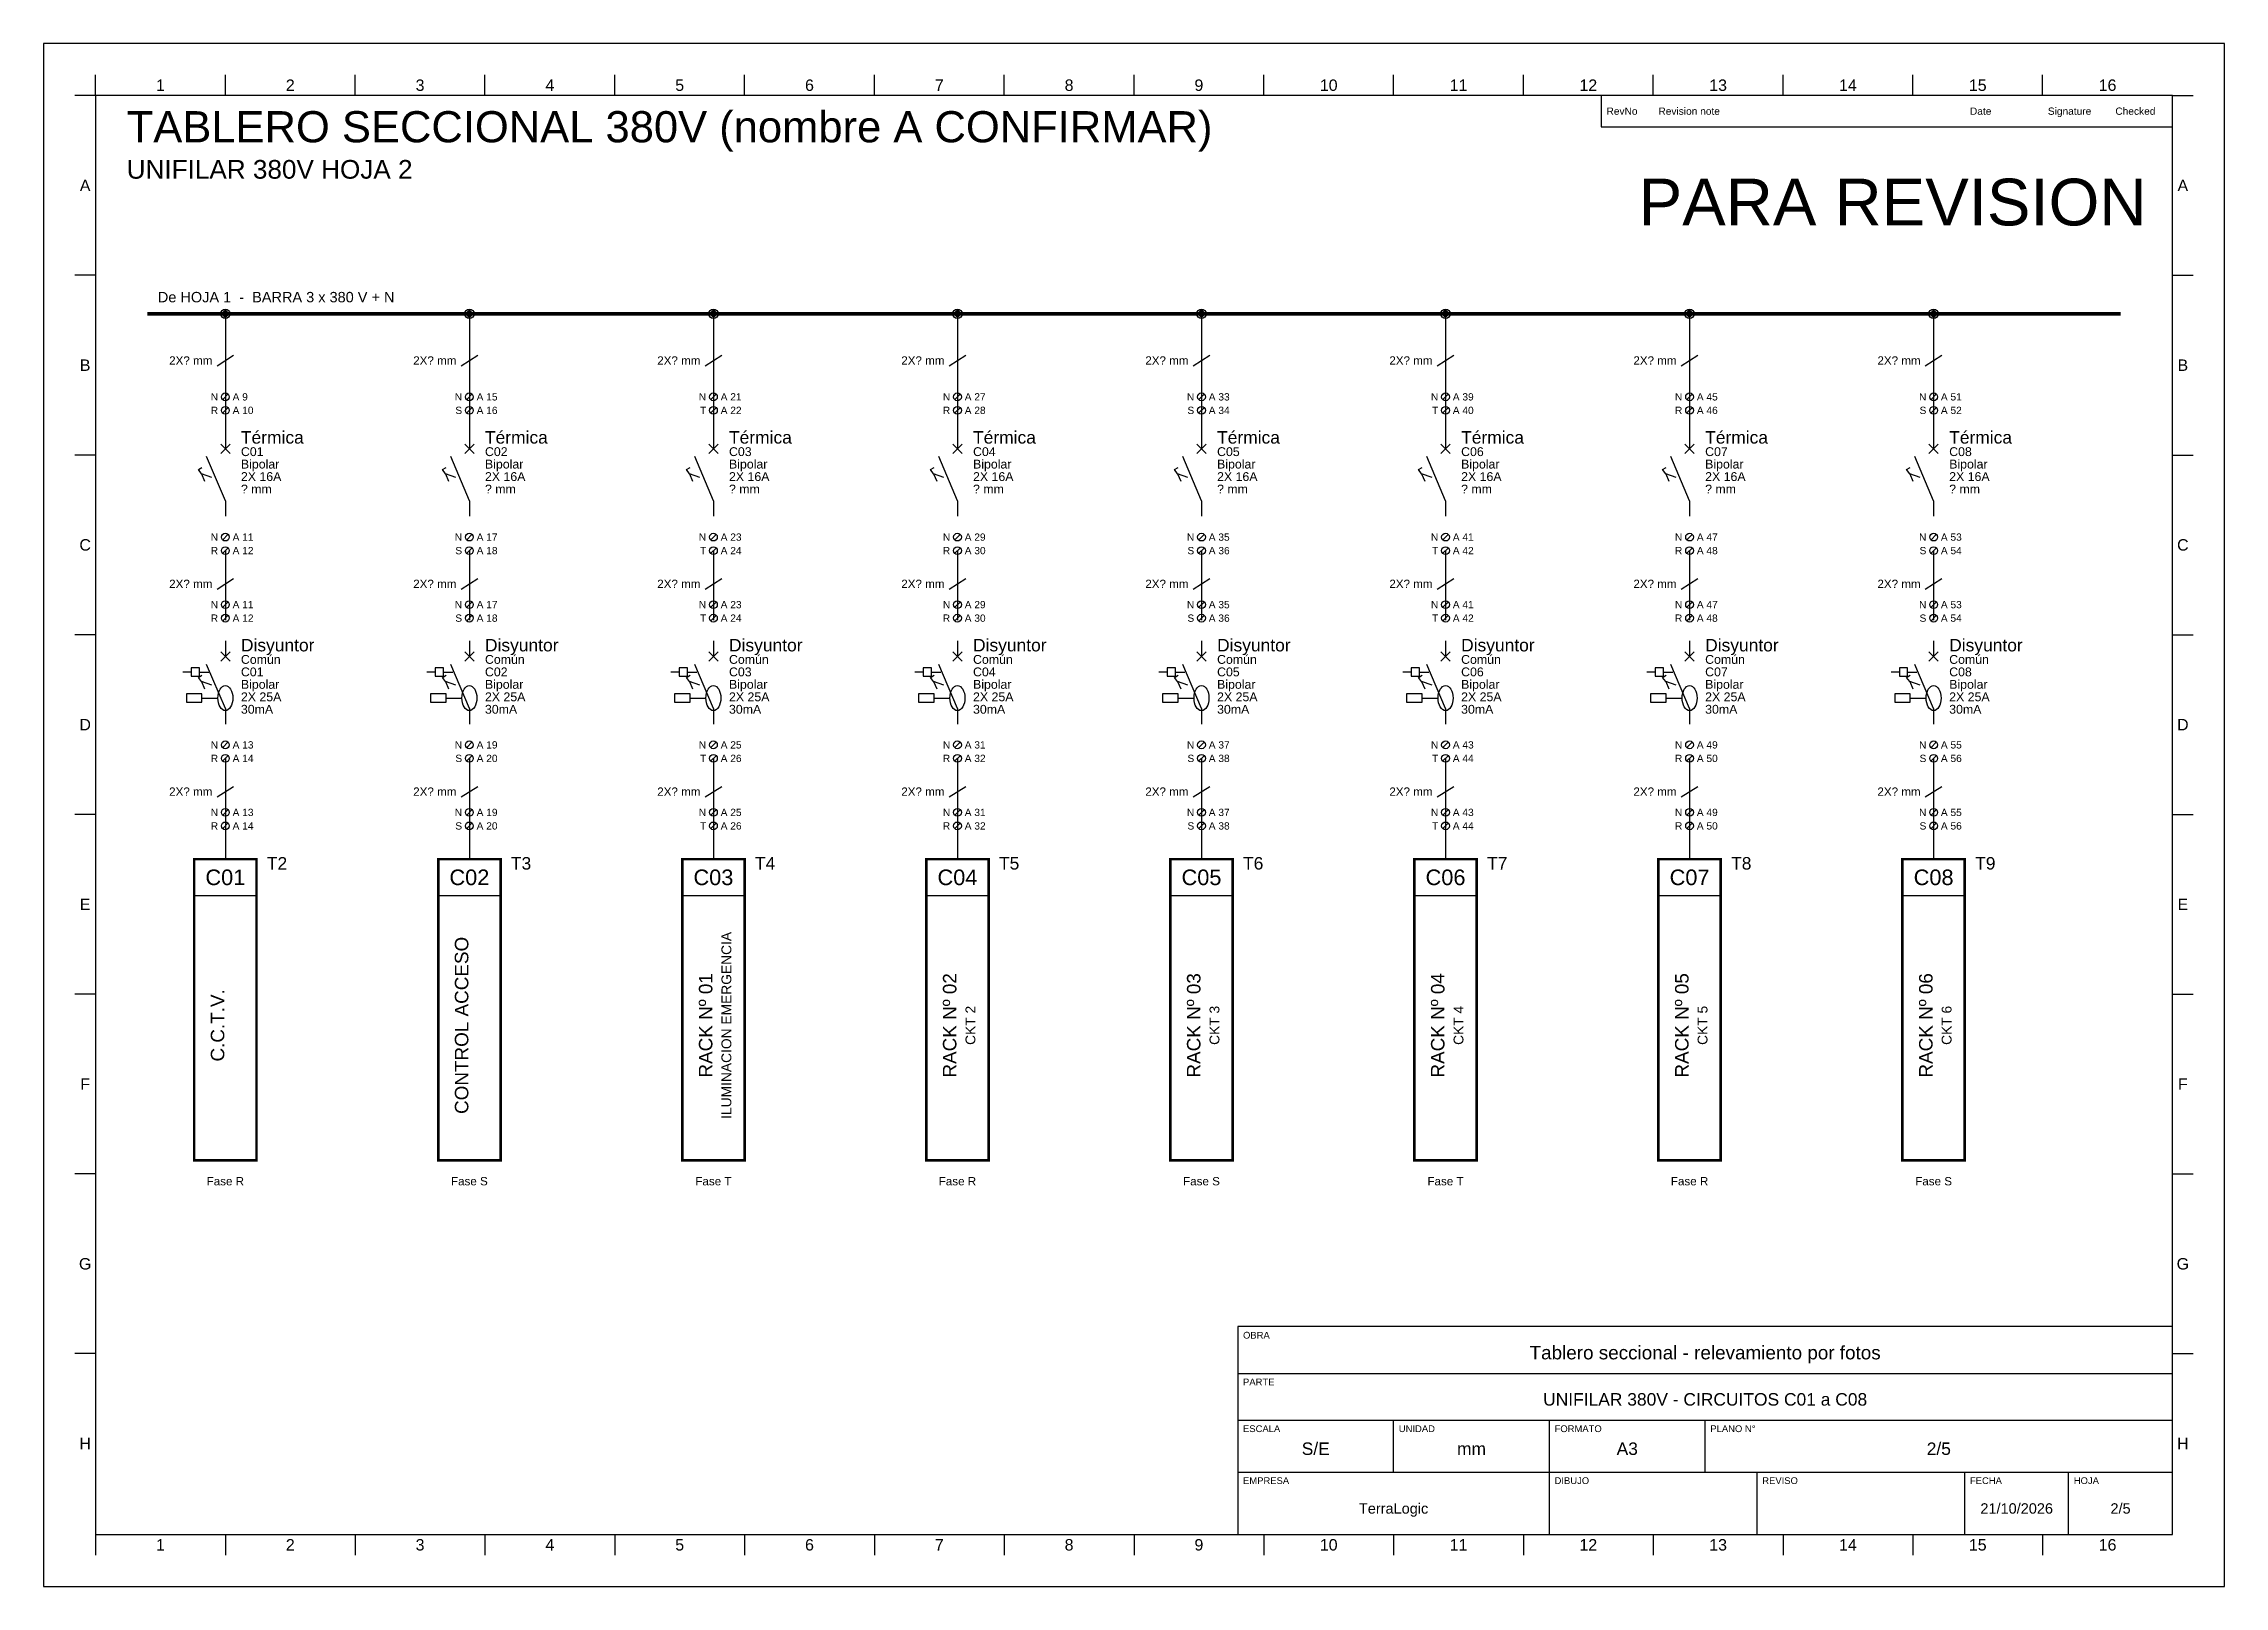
# Model space of a CAD drawing. Header units: millimetres. Extents: x 0 to 2220, y 0 to 297.
# Drawn here: x 450 to 870, y 0 to 297 of the extents above; entities that cross this region are included whole.
import ezdxf
from ezdxf.enums import TextEntityAlignment as Align

# ---------------------------------------------------------------- set-up
doc = ezdxf.new("R2010")
doc.units = ezdxf.units.MM
for name, color, linetype in [('A_CONFIRMAR', 30, 'Continuous'), ('BORNES', 7, 'Continuous'), ('CABLES', 7, 'Continuous'), ('DESTINOS', 7, 'Continuous'), ('MARCO', 7, 'Continuous'), ('NUM_CONDUCTOR', 7, 'Continuous'), ('PE', 3, 'Continuous'), ('POTENCIA', 7, 'Continuous'), ('ROTULO', 7, 'Continuous'), ('SIMBOLOS', 7, 'Continuous'), ('TEXTO', 7, 'Continuous')]:
    doc.layers.add(name, color=color, linetype=linetype)
doc.styles.add('ARIAL', font='arial.ttf')

msp = doc.modelspace()

# ---------------------------------------------------------------- texts
at = {"layer": 'A_CONFIRMAR', "style": 'ARIAL'}
for p in [(482.5, 236), (529.5, 236), (576.5, 236), (623.5, 236), (670.5, 236), (717.5, 236), (764.5, 236), (811.5, 236), (482.5, 193), (529.5, 193), (576.5, 193), (623.5, 193), (670.5, 193), (717.5, 193), (764.5, 193), (811.5, 193), (482.5, 153), (529.5, 153), (576.5, 153), (623.5, 153), (670.5, 153), (717.5, 153), (764.5, 153), (811.5, 153)]:
    msp.add_text('2X? mm', height=1.6, dxfattribs=at).set_placement(p, align=Align.MIDDLE_RIGHT)
for p in [(488, 210.4), (535, 210.4), (582, 210.4), (629, 210.4), (676, 210.4), (723, 210.4), (770, 210.4), (817, 210.4)]:
    msp.add_text('? mm', height=1.7, dxfattribs=at).set_placement(p)
msp.add_text('ILUMINACION EMERGENCIA', height=1.9, rotation=90, dxfattribs=at).set_placement((581.5, 108), align=Align.MIDDLE_CENTER)
for s, p in [('Fase R', (485, 78)), ('Fase S', (532, 78)), ('Fase T', (579, 78)), ('Fase R', (626, 78)), ('Fase S', (673, 78)), ('Fase T', (720, 78)), ('Fase R', (767, 78)), ('Fase S', (814, 78))]:
    msp.add_text(s, height=1.6, dxfattribs=at).set_placement(p, align=Align.MIDDLE_CENTER)
at = {"layer": 'DESTINOS', "style": 'ARIAL'}
for s, p in [('C01', (485, 136.5)), ('C02', (532, 136.5)), ('C03', (579, 136.5)), ('C04', (626, 136.5)), ('C05', (673, 136.5)), ('C06', (720, 136.5)), ('C07', (767, 136.5)), ('C08', (814, 136.5))]:
    msp.add_text(s, height=3, dxfattribs=at).set_placement(p, align=Align.MIDDLE_CENTER)
for s, height, p in [('CONTROL ACCESO', 2.6, (530.5, 108)), ('RACK Nº 01', 2.6, (577.5, 108)), ('RACK Nº 02', 2.6, (624.5, 108)), ('RACK Nº 03', 2.6, (671.5, 108)), ('RACK Nº 04', 2.6, (718.5, 108)), ('RACK Nº 05', 2.6, (765.5, 108)), ('RACK Nº 06', 2.6, (812.5, 108)), ('C.C.T.V.', 2.6, (483.5, 108)), ('CKT 2', 1.9, (628.5, 108)), ('CKT 3', 1.9, (675.5, 108)), ('CKT 4', 1.9, (722.5, 108)), ('CKT 5', 1.9, (769.5, 108)), ('CKT 6', 1.9, (816.5, 108))]:
    msp.add_text(s, height=height, rotation=90, dxfattribs=at).set_placement(p, align=Align.MIDDLE_CENTER)
at = {"layer": 'MARCO', "style": 'ARIAL'}
for s, p in [('1', (472.5, 289)), ('2', (497.5, 289)), ('3', (522.5, 289)), ('4', (547.5, 289)), ('5', (572.5, 289)), ('6', (597.5, 289)), ('7', (622.5, 289)), ('8', (647.5, 289)), ('9', (672.5, 289)), ('10', (697.5, 289)), ('11', (722.5, 289)), ('12', (747.5, 289)), ('13', (772.5, 289)), ('14', (797.5, 289)), ('15', (822.5, 289)), ('16', (847.5, 289)), ('A', (458, 269.7)), ('A', (862, 269.7)), ('B', (458, 235.1)), ('B', (862, 235.1)), ('C', (458, 200.5)), ('C', (862, 200.5)), ('D', (458, 165.9)), ('D', (862, 165.9)), ('E', (458, 131.3)), ('E', (862, 131.3)), ('F', (458, 96.7)), ('F', (862, 96.7)), ('G', (458, 62.1)), ('G', (862, 62.1)), ('H', (458, 27.5)), ('H', (862, 27.5)), ('1', (472.5, 8)), ('2', (497.5, 8)), ('3', (522.5, 8)), ('4', (547.5, 8)), ('5', (572.5, 8)), ('6', (597.5, 8)), ('7', (622.5, 8)), ('8', (647.5, 8)), ('9', (672.5, 8)), ('10', (697.5, 8)), ('11', (722.5, 8)), ('12', (747.5, 8)), ('13', (772.5, 8)), ('14', (797.5, 8)), ('15', (822.5, 8)), ('16', (847.5, 8))]:
    msp.add_text(s, height=2.2, dxfattribs=at).set_placement(p, align=Align.MIDDLE_CENTER)
at = {"layer": 'NUM_CONDUCTOR', "style": 'ARIAL'}
for s, p in [('N', (483.6, 229)), ('R', (483.6, 226.4)), ('N', (530.6, 229)), ('S', (530.6, 226.4)), ('N', (577.6, 229)), ('T', (577.6, 226.4)), ('N', (624.6, 229)), ('R', (624.6, 226.4)), ('N', (671.6, 229)), ('S', (671.6, 226.4)), ('N', (718.6, 229)), ('T', (718.6, 226.4)), ('N', (765.6, 229)), ('R', (765.6, 226.4)), ('N', (812.6, 229)), ('S', (812.6, 226.4)), ('N', (483.6, 202)), ('N', (530.6, 202)), ('N', (577.6, 202)), ('N', (624.6, 202)), ('N', (671.6, 202)), ('N', (718.6, 202)), ('N', (765.6, 202)), ('N', (812.6, 202)), ('R', (483.6, 199.4)), ('S', (530.6, 199.4)), ('T', (577.6, 199.4)), ('R', (624.6, 199.4)), ('S', (671.6, 199.4)), ('T', (718.6, 199.4)), ('R', (765.6, 199.4)), ('S', (812.6, 199.4)), ('N', (483.6, 189)), ('N', (530.6, 189)), ('N', (577.6, 189)), ('N', (624.6, 189)), ('N', (671.6, 189)), ('N', (718.6, 189)), ('N', (765.6, 189)), ('N', (812.6, 189)), ('R', (483.6, 186.4)), ('S', (530.6, 186.4)), ('T', (577.6, 186.4)), ('R', (624.6, 186.4)), ('S', (671.6, 186.4)), ('T', (718.6, 186.4)), ('R', (765.6, 186.4)), ('S', (812.6, 186.4)), ('N', (483.6, 162)), ('R', (483.6, 159.4)), ('N', (530.6, 162)), ('S', (530.6, 159.4)), ('N', (577.6, 162)), ('T', (577.6, 159.4)), ('N', (624.6, 162)), ('R', (624.6, 159.4)), ('N', (671.6, 162)), ('S', (671.6, 159.4)), ('N', (718.6, 162)), ('T', (718.6, 159.4)), ('N', (765.6, 162)), ('R', (765.6, 159.4)), ('N', (812.6, 162)), ('S', (812.6, 159.4)), ('N', (483.6, 149)), ('R', (483.6, 146.4)), ('N', (530.6, 149)), ('S', (530.6, 146.4)), ('N', (577.6, 149)), ('T', (577.6, 146.4)), ('N', (624.6, 149)), ('R', (624.6, 146.4)), ('N', (671.6, 149)), ('S', (671.6, 146.4)), ('N', (718.6, 149)), ('T', (718.6, 146.4)), ('N', (765.6, 149)), ('R', (765.6, 146.4)), ('N', (812.6, 149)), ('S', (812.6, 146.4))]:
    msp.add_text(s, height=1.4, dxfattribs=at).set_placement(p, align=Align.MIDDLE_RIGHT)
for s, p in [('A 9', (486.4, 229)), ('A 10', (486.4, 226.4)), ('A 15', (533.4, 229)), ('A 16', (533.4, 226.4)), ('A 21', (580.4, 229)), ('A 22', (580.4, 226.4)), ('A 27', (627.4, 229)), ('A 28', (627.4, 226.4)), ('A 33', (674.4, 229)), ('A 34', (674.4, 226.4)), ('A 39', (721.4, 229)), ('A 40', (721.4, 226.4)), ('A 45', (768.4, 229)), ('A 46', (768.4, 226.4)), ('A 51', (815.4, 229)), ('A 52', (815.4, 226.4)), ('A 11', (486.4, 202)), ('A 17', (533.4, 202)), ('A 23', (580.4, 202)), ('A 29', (627.4, 202)), ('A 35', (674.4, 202)), ('A 41', (721.4, 202)), ('A 47', (768.4, 202)), ('A 53', (815.4, 202)), ('A 12', (486.4, 199.4)), ('A 18', (533.4, 199.4)), ('A 24', (580.4, 199.4)), ('A 30', (627.4, 199.4)), ('A 36', (674.4, 199.4)), ('A 42', (721.4, 199.4)), ('A 48', (768.4, 199.4)), ('A 54', (815.4, 199.4)), ('A 11', (486.4, 189)), ('A 17', (533.4, 189)), ('A 23', (580.4, 189)), ('A 29', (627.4, 189)), ('A 35', (674.4, 189)), ('A 41', (721.4, 189)), ('A 47', (768.4, 189)), ('A 53', (815.4, 189)), ('A 12', (486.4, 186.4)), ('A 18', (533.4, 186.4)), ('A 24', (580.4, 186.4)), ('A 30', (627.4, 186.4)), ('A 36', (674.4, 186.4)), ('A 42', (721.4, 186.4)), ('A 48', (768.4, 186.4)), ('A 54', (815.4, 186.4)), ('A 13', (486.4, 162)), ('A 14', (486.4, 159.4)), ('A 19', (533.4, 162)), ('A 20', (533.4, 159.4)), ('A 25', (580.4, 162)), ('A 26', (580.4, 159.4)), ('A 31', (627.4, 162)), ('A 32', (627.4, 159.4)), ('A 37', (674.4, 162)), ('A 38', (674.4, 159.4)), ('A 43', (721.4, 162)), ('A 44', (721.4, 159.4)), ('A 49', (768.4, 162)), ('A 50', (768.4, 159.4)), ('A 55', (815.4, 162)), ('A 56', (815.4, 159.4)), ('A 13', (486.4, 149)), ('A 14', (486.4, 146.4)), ('A 19', (533.4, 149)), ('A 20', (533.4, 146.4)), ('A 25', (580.4, 149)), ('A 26', (580.4, 146.4)), ('A 31', (627.4, 149)), ('A 32', (627.4, 146.4)), ('A 37', (674.4, 149)), ('A 38', (674.4, 146.4)), ('A 43', (721.4, 149)), ('A 44', (721.4, 146.4)), ('A 49', (768.4, 149)), ('A 50', (768.4, 146.4)), ('A 55', (815.4, 149)), ('A 56', (815.4, 146.4))]:
    msp.add_text(s, height=1.4, dxfattribs=at).set_placement(p, align=Align.MIDDLE_LEFT)
at = {"layer": 'PE', "style": 'ARIAL'}
for s, p in [('T2', (493, 138)), ('T3', (540, 138)), ('T4', (587, 138)), ('T5', (634, 138)), ('T6', (681, 138)), ('T7', (728, 138)), ('T8', (775, 138)), ('T9', (822, 138))]:
    msp.add_text(s, height=2.4, dxfattribs=at).set_placement(p)
at = {"layer": 'ROTULO', "style": 'ARIAL'}
for s, p in [('RevNo', (751, 284)), ('Revision note', (761, 284)), ('Date', (821, 284)), ('Signature', (836, 284)), ('Checked', (849, 284))]:
    msp.add_text(s, height=1.4, dxfattribs=at).set_placement(p, align=Align.MIDDLE_LEFT)
for s, p in [('OBRA', (681, 49)), ('PARTE', (681, 40)), ('ESCALA', (681, 31)), ('UNIDAD', (711, 31)), ('FORMATO', (741, 31)), ('PLANO N°', (771, 31)), ('EMPRESA', (681, 21)), ('DIBUJO', (741, 21)), ('REVISO', (781, 21)), ('FECHA', (821, 21)), ('HOJA', (841, 21))]:
    msp.add_text(s, height=1.3, dxfattribs=at).set_placement(p, align=Align.TOP_LEFT)
for s, height, p in [('Tablero seccional - relevamiento por fotos', 2.6, (770, 45)), ('UNIFILAR 380V - CIRCUITOS C01 a C08', 2.4, (770, 36)), ('S/E', 2.4, (695, 26.5)), ('mm', 2.4, (725, 26.5)), ('A3', 2.4, (755, 26.5)), ('2/5', 2.4, (815, 26.5)), ('TerraLogic', 2, (710, 15)), ('21/10/2026', 2, (830, 15)), ('2/5', 2, (850, 15))]:
    msp.add_text(s, height=height, dxfattribs=at).set_placement(p, align=Align.MIDDLE_CENTER)
at = {"layer": 'TEXTO', "style": 'ARIAL'}
for s, height, p in [('TABLERO SECCIONAL 380V (nombre A CONFIRMAR)', 6, (466, 278)), ('UNIFILAR 380V HOJA 2', 3.6, (466, 271)), ('De HOJA 1  -  BARRA 3 x 380 V + N', 2, (472, 247.2)), ('Térmica', 2.4, (488, 220)), ('C01', 1.7, (488, 217.6)), ('Térmica', 2.4, (535, 220)), ('C02', 1.7, (535, 217.6)), ('Térmica', 2.4, (582, 220)), ('C03', 1.7, (582, 217.6)), ('Térmica', 2.4, (629, 220)), ('C04', 1.7, (629, 217.6)), ('Térmica', 2.4, (676, 220)), ('C05', 1.7, (676, 217.6)), ('Térmica', 2.4, (723, 220)), ('C06', 1.7, (723, 217.6)), ('Térmica', 2.4, (770, 220)), ('C07', 1.7, (770, 217.6)), ('Térmica', 2.4, (817, 220)), ('C08', 1.7, (817, 217.6)), ('2X 16A', 1.7, (488, 212.8)), ('Bipolar', 1.7, (488, 215.2)), ('2X 16A', 1.7, (535, 212.8)), ('Bipolar', 1.7, (535, 215.2)), ('2X 16A', 1.7, (582, 212.8)), ('Bipolar', 1.7, (582, 215.2)), ('2X 16A', 1.7, (629, 212.8)), ('Bipolar', 1.7, (629, 215.2)), ('2X 16A', 1.7, (676, 212.8)), ('Bipolar', 1.7, (676, 215.2)), ('2X 16A', 1.7, (723, 212.8)), ('Bipolar', 1.7, (723, 215.2)), ('2X 16A', 1.7, (770, 212.8)), ('Bipolar', 1.7, (770, 215.2)), ('2X 16A', 1.7, (817, 212.8)), ('Bipolar', 1.7, (817, 215.2)), ('Disyuntor', 2.4, (488, 180)), ('Disyuntor', 2.4, (535, 180)), ('Disyuntor', 2.4, (582, 180)), ('Disyuntor', 2.4, (629, 180)), ('Disyuntor', 2.4, (676, 180)), ('Disyuntor', 2.4, (723, 180)), ('Disyuntor', 2.4, (770, 180)), ('Disyuntor', 2.4, (817, 180)), ('Común', 1.7, (488, 177.6)), ('C01', 1.7, (488, 175.2)), ('Común', 1.7, (535, 177.6)), ('C02', 1.7, (535, 175.2)), ('Común', 1.7, (582, 177.6)), ('C03', 1.7, (582, 175.2)), ('Común', 1.7, (629, 177.6)), ('C04', 1.7, (629, 175.2)), ('Común', 1.7, (676, 177.6)), ('C05', 1.7, (676, 175.2)), ('Común', 1.7, (723, 177.6)), ('C06', 1.7, (723, 175.2)), ('Común', 1.7, (770, 177.6)), ('C07', 1.7, (770, 175.2)), ('Común', 1.7, (817, 177.6)), ('C08', 1.7, (817, 175.2)), ('Bipolar', 1.7, (488, 172.8)), ('Bipolar', 1.7, (535, 172.8)), ('Bipolar', 1.7, (582, 172.8)), ('Bipolar', 1.7, (629, 172.8)), ('Bipolar', 1.7, (676, 172.8)), ('Bipolar', 1.7, (723, 172.8)), ('Bipolar', 1.7, (770, 172.8)), ('Bipolar', 1.7, (817, 172.8)), ('30mA', 1.7, (488, 168)), ('2X 25A', 1.7, (488, 170.4)), ('30mA', 1.7, (535, 168)), ('2X 25A', 1.7, (535, 170.4)), ('30mA', 1.7, (582, 168)), ('2X 25A', 1.7, (582, 170.4)), ('30mA', 1.7, (629, 168)), ('2X 25A', 1.7, (629, 170.4)), ('30mA', 1.7, (676, 168)), ('2X 25A', 1.7, (676, 170.4)), ('30mA', 1.7, (723, 168)), ('2X 25A', 1.7, (723, 170.4)), ('30mA', 1.7, (770, 168)), ('2X 25A', 1.7, (770, 170.4)), ('30mA', 1.7, (817, 168)), ('2X 25A', 1.7, (817, 170.4))]:
    msp.add_text(s, height=height, dxfattribs=at).set_placement(p)
msp.add_text('PARA REVISION', height=9, dxfattribs=at).set_placement((855, 262), align=Align.RIGHT)

# ---------------------------------------------------------------- hatches: boundary and pattern name
for points in [[(484.1, 245), (485, 245.9), (485.9, 245), (485, 244.1)], [(531.1, 245), (532, 245.9), (532.9, 245), (532, 244.1)], [(578.1, 245), (579, 245.9), (579.9, 245), (579, 244.1)], [(625.1, 245), (626, 245.9), (626.9, 245), (626, 244.1)], [(672.1, 245), (673, 245.9), (673.9, 245), (673, 244.1)], [(719.1, 245), (720, 245.9), (720.9, 245), (720, 244.1)], [(766.1, 245), (767, 245.9), (767.9, 245), (767, 244.1)], [(813.1, 245), (814, 245.9), (814.9, 245), (814, 244.1)]]:
    msp.add_hatch(color=7).paths.add_polyline_path(points)

# ---------------------------------------------------------------- linework, layer by layer
at = {"layer": 'BORNES'}
for p, q in [((484.5, 228.5), (485.5, 229.5)), ((484.5, 225.9), (485.5, 226.9)), ((531.5, 228.5), (532.5, 229.5)), ((531.5, 225.9), (532.5, 226.9)), ((578.5, 228.5), (579.5, 229.5)), ((578.5, 225.9), (579.5, 226.9)), ((625.5, 228.5), (626.5, 229.5)), ((625.5, 225.9), (626.5, 226.9)), ((672.5, 228.5), (673.5, 229.5)), ((672.5, 225.9), (673.5, 226.9)), ((719.5, 228.5), (720.5, 229.5)), ((719.5, 225.9), (720.5, 226.9)), ((766.5, 228.5), (767.5, 229.5)), ((766.5, 225.9), (767.5, 226.9)), ((813.5, 228.5), (814.5, 229.5)), ((813.5, 225.9), (814.5, 226.9)), ((484.5, 201.5), (485.5, 202.5)), ((531.5, 201.5), (532.5, 202.5)), ((578.5, 201.5), (579.5, 202.5)), ((625.5, 201.5), (626.5, 202.5)), ((672.5, 201.5), (673.5, 202.5)), ((719.5, 201.5), (720.5, 202.5)), ((766.5, 201.5), (767.5, 202.5)), ((813.5, 201.5), (814.5, 202.5)), ((484.5, 198.9), (485.5, 199.9)), ((531.5, 198.9), (532.5, 199.9)), ((578.5, 198.9), (579.5, 199.9)), ((625.5, 198.9), (626.5, 199.9)), ((672.5, 198.9), (673.5, 199.9)), ((719.5, 198.9), (720.5, 199.9)), ((766.5, 198.9), (767.5, 199.9)), ((813.5, 198.9), (814.5, 199.9)), ((484.5, 188.5), (485.5, 189.5)), ((531.5, 188.5), (532.5, 189.5)), ((578.5, 188.5), (579.5, 189.5)), ((625.5, 188.5), (626.5, 189.5)), ((672.5, 188.5), (673.5, 189.5)), ((719.5, 188.5), (720.5, 189.5)), ((766.5, 188.5), (767.5, 189.5)), ((813.5, 188.5), (814.5, 189.5)), ((484.5, 185.9), (485.5, 186.9)), ((531.5, 185.9), (532.5, 186.9)), ((578.5, 185.9), (579.5, 186.9)), ((625.5, 185.9), (626.5, 186.9)), ((672.5, 185.9), (673.5, 186.9)), ((719.5, 185.9), (720.5, 186.9)), ((766.5, 185.9), (767.5, 186.9)), ((813.5, 185.9), (814.5, 186.9)), ((484.5, 161.5), (485.5, 162.5)), ((484.5, 158.9), (485.5, 159.9)), ((531.5, 161.5), (532.5, 162.5)), ((531.5, 158.9), (532.5, 159.9)), ((578.5, 161.5), (579.5, 162.5)), ((578.5, 158.9), (579.5, 159.9)), ((625.5, 161.5), (626.5, 162.5)), ((625.5, 158.9), (626.5, 159.9)), ((672.5, 161.5), (673.5, 162.5)), ((672.5, 158.9), (673.5, 159.9)), ((719.5, 161.5), (720.5, 162.5)), ((719.5, 158.9), (720.5, 159.9)), ((766.5, 161.5), (767.5, 162.5)), ((766.5, 158.9), (767.5, 159.9)), ((813.5, 161.5), (814.5, 162.5)), ((813.5, 158.9), (814.5, 159.9)), ((484.5, 148.5), (485.5, 149.5)), ((531.5, 148.5), (532.5, 149.5)), ((578.5, 148.5), (579.5, 149.5)), ((625.5, 148.5), (626.5, 149.5)), ((672.5, 148.5), (673.5, 149.5)), ((719.5, 148.5), (720.5, 149.5)), ((766.5, 148.5), (767.5, 149.5)), ((813.5, 148.5), (814.5, 149.5)), ((484.5, 145.9), (485.5, 146.9)), ((531.5, 145.9), (532.5, 146.9)), ((578.5, 145.9), (579.5, 146.9)), ((625.5, 145.9), (626.5, 146.9)), ((672.5, 145.9), (673.5, 146.9)), ((719.5, 145.9), (720.5, 146.9)), ((766.5, 145.9), (767.5, 146.9)), ((813.5, 145.9), (814.5, 146.9))]:
    msp.add_line(p, q, dxfattribs=at)
for centre in [(485, 229), (485, 226.4), (532, 229), (532, 226.4), (579, 229), (579, 226.4), (626, 229), (626, 226.4), (673, 229), (673, 226.4), (720, 229), (720, 226.4), (767, 229), (767, 226.4), (814, 229), (814, 226.4), (485, 202), (532, 202), (579, 202), (626, 202), (673, 202), (720, 202), (767, 202), (814, 202), (485, 199.4), (532, 199.4), (579, 199.4), (626, 199.4), (673, 199.4), (720, 199.4), (767, 199.4), (814, 199.4), (485, 189), (532, 189), (579, 189), (626, 189), (673, 189), (720, 189), (767, 189), (814, 189), (485, 186.4), (532, 186.4), (579, 186.4), (626, 186.4), (673, 186.4), (720, 186.4), (767, 186.4), (814, 186.4), (485, 162), (485, 159.4), (532, 162), (532, 159.4), (579, 162), (579, 159.4), (626, 162), (626, 159.4), (673, 162), (673, 159.4), (720, 162), (720, 159.4), (767, 162), (767, 159.4), (814, 162), (814, 159.4), (485, 149), (485, 146.4), (532, 149), (532, 146.4), (579, 149), (579, 146.4), (626, 149), (626, 146.4), (673, 149), (673, 146.4), (720, 149), (720, 146.4), (767, 149), (767, 146.4), (814, 149), (814, 146.4)]:
    msp.add_circle(centre, 0.75, dxfattribs=at)
at = {"layer": 'CABLES'}
for p, q in [((483.4, 235), (486.6, 237)), ((530.4, 235), (533.6, 237)), ((577.4, 235), (580.6, 237)), ((624.4, 235), (627.6, 237)), ((671.4, 235), (674.6, 237)), ((718.4, 235), (721.6, 237)), ((765.4, 235), (768.6, 237)), ((812.4, 235), (815.6, 237)), ((483.4, 192), (486.6, 194)), ((530.4, 192), (533.6, 194)), ((577.4, 192), (580.6, 194)), ((624.4, 192), (627.6, 194)), ((671.4, 192), (674.6, 194)), ((718.4, 192), (721.6, 194)), ((765.4, 192), (768.6, 194)), ((812.4, 192), (815.6, 194)), ((483.4, 152), (486.6, 154)), ((530.4, 152), (533.6, 154)), ((577.4, 152), (580.6, 154)), ((624.4, 152), (627.6, 154)), ((671.4, 152), (674.6, 154)), ((718.4, 152), (721.6, 154)), ((765.4, 152), (768.6, 154)), ((812.4, 152), (815.6, 154))]:
    msp.add_line(p, q, dxfattribs=at)
at = {"layer": 'DESTINOS'}
for p, q in [((479, 133), (491, 133)), ((526, 133), (538, 133)), ((573, 133), (585, 133)), ((620, 133), (632, 133)), ((667, 133), (679, 133)), ((714, 133), (726, 133)), ((761, 133), (773, 133)), ((808, 133), (820, 133))]:
    msp.add_line(p, q, dxfattribs=at)
at = {"layer": 'DESTINOS', "const_width": 0.5}
for points in [[(479, 82), (491, 82), (491, 140), (479, 140)], [(526, 82), (538, 82), (538, 140), (526, 140)], [(573, 82), (585, 82), (585, 140), (573, 140)], [(620, 82), (632, 82), (632, 140), (620, 140)], [(667, 82), (679, 82), (679, 140), (667, 140)], [(714, 82), (726, 82), (726, 140), (714, 140)], [(761, 82), (773, 82), (773, 140), (761, 140)], [(808, 82), (820, 82), (820, 140), (808, 140)]]:
    msp.add_lwpolyline(points, close=True, dxfattribs=at)
at = {"layer": 'MARCO'}
for p, q in [((460, 287), (460, 291)), ((485, 287), (485, 291)), ((510, 287), (510, 291)), ((535, 287), (535, 291)), ((560, 287), (560, 291)), ((585, 287), (585, 291)), ((610, 287), (610, 291)), ((635, 287), (635, 291)), ((660, 287), (660, 291)), ((685, 287), (685, 291)), ((710, 287), (710, 291)), ((735, 287), (735, 291)), ((760, 287), (760, 291)), ((785, 287), (785, 291)), ((810, 287), (810, 291)), ((835, 287), (835, 291)), ((460, 287), (456, 287)), ((860, 287), (864, 287)), ((460, 252.4), (456, 252.4)), ((860, 252.4), (864, 252.4)), ((460, 217.8), (456, 217.8)), ((860, 217.8), (864, 217.8)), ((460, 183.2), (456, 183.2)), ((860, 183.2), (864, 183.2)), ((460, 148.6), (456, 148.6)), ((860, 148.6), (864, 148.6)), ((460, 114), (456, 114)), ((860, 114), (864, 114)), ((460, 79.4), (456, 79.4)), ((860, 79.4), (864, 79.4)), ((460, 44.8), (456, 44.8)), ((860, 44.8), (864, 44.8)), ((460, 10), (460, 6)), ((485, 10), (485, 6)), ((510, 10), (510, 6)), ((535, 10), (535, 6)), ((560, 10), (560, 6)), ((585, 10), (585, 6)), ((610, 10), (610, 6)), ((635, 10), (635, 6)), ((660, 10), (660, 6)), ((685, 10), (685, 6)), ((710, 10), (710, 6)), ((735, 10), (735, 6)), ((760, 10), (760, 6)), ((785, 10), (785, 6)), ((810, 10), (810, 6)), ((835, 10), (835, 6))]:
    msp.add_line(p, q, dxfattribs=at)
for points in [[(450, 0), (870, 0), (870, 297), (450, 297)], [(460, 10), (860, 10), (860, 287), (460, 287)]]:
    msp.add_lwpolyline(points, close=True, dxfattribs=at)
at = {"layer": 'POTENCIA'}
for p, q in [((485, 245), (485, 222)), ((532, 245), (532, 222)), ((579, 245), (579, 222)), ((626, 245), (626, 222)), ((673, 245), (673, 222)), ((720, 245), (720, 222)), ((767, 245), (767, 222)), ((814, 245), (814, 222)), ((485, 222), (485, 219)), ((532, 222), (532, 219)), ((579, 222), (579, 219)), ((626, 222), (626, 219)), ((673, 222), (673, 219)), ((720, 222), (720, 219)), ((767, 222), (767, 219)), ((814, 222), (814, 219)), ((485, 209), (485, 206)), ((532, 209), (532, 206)), ((579, 209), (579, 206)), ((626, 209), (626, 206)), ((673, 209), (673, 206)), ((720, 209), (720, 206)), ((767, 209), (767, 206)), ((814, 209), (814, 206)), ((485, 199.4), (485, 186)), ((532, 199.4), (532, 186)), ((579, 199.4), (579, 186)), ((626, 199.4), (626, 186)), ((673, 199.4), (673, 186)), ((720, 199.4), (720, 186)), ((767, 199.4), (767, 186)), ((814, 199.4), (814, 186)), ((485, 182), (485, 179)), ((532, 182), (532, 179)), ((579, 182), (579, 179)), ((626, 182), (626, 179)), ((673, 182), (673, 179)), ((720, 182), (720, 179)), ((767, 182), (767, 179)), ((814, 182), (814, 179)), ((485, 169), (485, 166)), ((532, 169), (532, 166)), ((579, 169), (579, 166)), ((626, 169), (626, 166)), ((673, 169), (673, 166)), ((720, 169), (720, 166)), ((767, 169), (767, 166)), ((814, 169), (814, 166)), ((485, 159.4), (485, 146)), ((532, 159.4), (532, 146)), ((579, 159.4), (579, 146)), ((626, 159.4), (626, 146)), ((673, 159.4), (673, 146)), ((720, 159.4), (720, 146)), ((767, 159.4), (767, 146)), ((814, 159.4), (814, 146)), ((485, 146.4), (485, 140)), ((532, 146.4), (532, 140)), ((579, 146.4), (579, 140)), ((626, 146.4), (626, 140)), ((673, 146.4), (673, 140)), ((720, 146.4), (720, 140)), ((767, 146.4), (767, 140)), ((814, 146.4), (814, 140))]:
    msp.add_line(p, q, dxfattribs=at)
at = {"layer": 'POTENCIA', "const_width": 0.7}
msp.add_lwpolyline([(470, 245), (850, 245)], dxfattribs=at)
at = {"layer": 'POTENCIA'}
for centre in [(485, 245), (532, 245), (579, 245), (626, 245), (673, 245), (720, 245), (767, 245), (814, 245)]:
    msp.add_circle(centre, 0.9, dxfattribs=at)
at = {"layer": 'ROTULO'}
for p, q in [((680, 41), (860, 41)), ((680, 32), (860, 32)), ((710, 22), (710, 32)), ((740, 22), (740, 32)), ((770, 22), (770, 32)), ((680, 22), (860, 22)), ((740, 10), (740, 22)), ((780, 10), (780, 22)), ((820, 10), (820, 22)), ((840, 10), (840, 22))]:
    msp.add_line(p, q, dxfattribs=at)
for points in [[(750, 281), (860, 281), (860, 287), (750, 287)], [(680, 10), (860, 10), (860, 50), (680, 50)]]:
    msp.add_lwpolyline(points, close=True, dxfattribs=at)
at = {"layer": 'SIMBOLOS'}
for p, q in [((484.1, 219.9), (485.9, 218.1)), ((484.1, 218.1), (485.9, 219.9)), ((531.1, 219.9), (532.9, 218.1)), ((531.1, 218.1), (532.9, 219.9)), ((578.1, 219.9), (579.9, 218.1)), ((578.1, 218.1), (579.9, 219.9)), ((625.1, 219.9), (626.9, 218.1)), ((625.1, 218.1), (626.9, 219.9)), ((672.1, 219.9), (673.9, 218.1)), ((672.1, 218.1), (673.9, 219.9)), ((719.1, 219.9), (720.9, 218.1)), ((719.1, 218.1), (720.9, 219.9)), ((766.1, 219.9), (767.9, 218.1)), ((766.1, 218.1), (767.9, 219.9)), ((813.1, 219.9), (814.9, 218.1)), ((813.1, 218.1), (814.9, 219.9)), ((485, 209), (481.4, 217.5)), ((532, 209), (528.4, 217.5)), ((579, 209), (575.4, 217.5)), ((626, 209), (622.4, 217.5)), ((673, 209), (669.4, 217.5)), ((720, 209), (716.4, 217.5)), ((767, 209), (763.4, 217.5)), ((814, 209), (810.4, 217.5)), ((482.4, 213.5), (480.4, 214.2)), ((480.4, 214.2), (481, 212.8)), ((529.4, 213.5), (527.4, 214.2)), ((527.4, 214.2), (528, 212.8)), ((576.4, 213.5), (574.4, 214.2)), ((574.4, 214.2), (575, 212.8)), ((623.4, 213.5), (621.4, 214.2)), ((621.4, 214.2), (622, 212.8)), ((670.4, 213.5), (668.4, 214.2)), ((668.4, 214.2), (669, 212.8)), ((717.4, 213.5), (715.4, 214.2)), ((715.4, 214.2), (716, 212.8)), ((764.4, 213.5), (762.4, 214.2)), ((762.4, 214.2), (763, 212.8)), ((811.4, 213.5), (809.4, 214.2)), ((809.4, 214.2), (810, 212.8)), ((485, 169), (481.4, 177.5)), ((484.1, 179.9), (485.9, 178.1)), ((484.1, 178.1), (485.9, 179.9)), ((532, 169), (528.4, 177.5)), ((531.1, 179.9), (532.9, 178.1)), ((531.1, 178.1), (532.9, 179.9)), ((579, 169), (575.4, 177.5)), ((578.1, 179.9), (579.9, 178.1)), ((578.1, 178.1), (579.9, 179.9)), ((626, 169), (622.4, 177.5)), ((625.1, 179.9), (626.9, 178.1)), ((625.1, 178.1), (626.9, 179.9)), ((673, 169), (669.4, 177.5)), ((672.1, 179.9), (673.9, 178.1)), ((672.1, 178.1), (673.9, 179.9)), ((720, 169), (716.4, 177.5)), ((719.1, 179.9), (720.9, 178.1)), ((719.1, 178.1), (720.9, 179.9)), ((767, 169), (763.4, 177.5)), ((766.1, 179.9), (767.9, 178.1)), ((766.1, 178.1), (767.9, 179.9)), ((814, 169), (810.4, 177.5)), ((813.1, 179.9), (814.9, 178.1)), ((813.1, 178.1), (814.9, 179.9)), ((478.4, 176), (476.8, 176)), ((480, 176), (481.8, 176)), ((482.4, 173.5), (480.4, 174.2)), ((480.4, 174.2), (481, 172.8)), ((525.4, 176), (523.8, 176)), ((527, 176), (528.8, 176)), ((529.4, 173.5), (527.4, 174.2)), ((527.4, 174.2), (528, 172.8)), ((572.4, 176), (570.8, 176)), ((574, 176), (575.8, 176)), ((576.4, 173.5), (574.4, 174.2)), ((574.4, 174.2), (575, 172.8)), ((619.4, 176), (617.8, 176)), ((621, 176), (622.8, 176)), ((623.4, 173.5), (621.4, 174.2)), ((621.4, 174.2), (622, 172.8)), ((666.4, 176), (664.8, 176)), ((668, 176), (669.8, 176)), ((670.4, 173.5), (668.4, 174.2)), ((668.4, 174.2), (669, 172.8)), ((713.4, 176), (711.8, 176)), ((715, 176), (716.8, 176)), ((717.4, 173.5), (715.4, 174.2)), ((715.4, 174.2), (716, 172.8)), ((760.4, 176), (758.8, 176)), ((762, 176), (763.8, 176)), ((764.4, 173.5), (762.4, 174.2)), ((762.4, 174.2), (763, 172.8)), ((807.4, 176), (805.8, 176)), ((809, 176), (810.8, 176)), ((811.4, 173.5), (809.4, 174.2)), ((809.4, 174.2), (810, 172.8)), ((480.5, 171), (483.6, 171)), ((527.5, 171), (530.6, 171)), ((574.5, 171), (577.6, 171)), ((621.5, 171), (624.6, 171)), ((668.5, 171), (671.6, 171)), ((715.5, 171), (718.6, 171)), ((762.5, 171), (765.6, 171)), ((809.5, 171), (812.6, 171))]:
    msp.add_line(p, q, dxfattribs=at)
for points in [[(480.4, 214.2), (479.8, 215), (480.5, 215.4)], [(527.4, 214.2), (526.8, 215), (527.5, 215.4)], [(574.4, 214.2), (573.8, 215), (574.5, 215.4)], [(621.4, 214.2), (620.8, 215), (621.5, 215.4)], [(668.4, 214.2), (667.8, 215), (668.5, 215.4)], [(715.4, 214.2), (714.8, 215), (715.5, 215.4)], [(762.4, 214.2), (761.8, 215), (762.5, 215.4)], [(809.4, 214.2), (808.8, 215), (809.5, 215.4)], [(480.4, 174.2), (479.8, 175), (480.5, 175.4)], [(527.4, 174.2), (526.8, 175), (527.5, 175.4)], [(574.4, 174.2), (573.8, 175), (574.5, 175.4)], [(621.4, 174.2), (620.8, 175), (621.5, 175.4)], [(668.4, 174.2), (667.8, 175), (668.5, 175.4)], [(715.4, 174.2), (714.8, 175), (715.5, 175.4)], [(762.4, 174.2), (761.8, 175), (762.5, 175.4)], [(809.4, 174.2), (808.8, 175), (809.5, 175.4)]]:
    msp.add_lwpolyline(points, dxfattribs=at)
for points in [[(478.4, 175.2), (480, 175.2), (480, 176.8), (478.4, 176.8)], [(525.4, 175.2), (527, 175.2), (527, 176.8), (525.4, 176.8)], [(572.4, 175.2), (574, 175.2), (574, 176.8), (572.4, 176.8)], [(619.4, 175.2), (621, 175.2), (621, 176.8), (619.4, 176.8)], [(666.4, 175.2), (668, 175.2), (668, 176.8), (666.4, 176.8)], [(713.4, 175.2), (715, 175.2), (715, 176.8), (713.4, 176.8)], [(760.4, 175.2), (762, 175.2), (762, 176.8), (760.4, 176.8)], [(807.4, 175.2), (809, 175.2), (809, 176.8), (807.4, 176.8)], [(477.5, 170.2), (480.5, 170.2), (480.5, 171.8), (477.5, 171.8)], [(524.5, 170.2), (527.5, 170.2), (527.5, 171.8), (524.5, 171.8)], [(571.5, 170.2), (574.5, 170.2), (574.5, 171.8), (571.5, 171.8)], [(618.5, 170.2), (621.5, 170.2), (621.5, 171.8), (618.5, 171.8)], [(665.5, 170.2), (668.5, 170.2), (668.5, 171.8), (665.5, 171.8)], [(712.5, 170.2), (715.5, 170.2), (715.5, 171.8), (712.5, 171.8)], [(759.5, 170.2), (762.5, 170.2), (762.5, 171.8), (759.5, 171.8)], [(806.5, 170.2), (809.5, 170.2), (809.5, 171.8), (806.5, 171.8)]]:
    msp.add_lwpolyline(points, close=True, dxfattribs=at)
for centre in [(485, 171), (532, 171), (579, 171), (626, 171), (673, 171), (720, 171), (767, 171), (814, 171)]:
    msp.add_ellipse(centre, major_axis=(0, 2.4), ratio=0.6, dxfattribs=at)

msp.set_redraw_order([(e.dxf.handle, doc.entitydb.next_handle()) for e in msp.query("TEXT MTEXT ATTDEF DIMENSION ARC_DIMENSION")])  # texts and dimensions are drawn at this point

doc.saveas('drawing.dxf')
